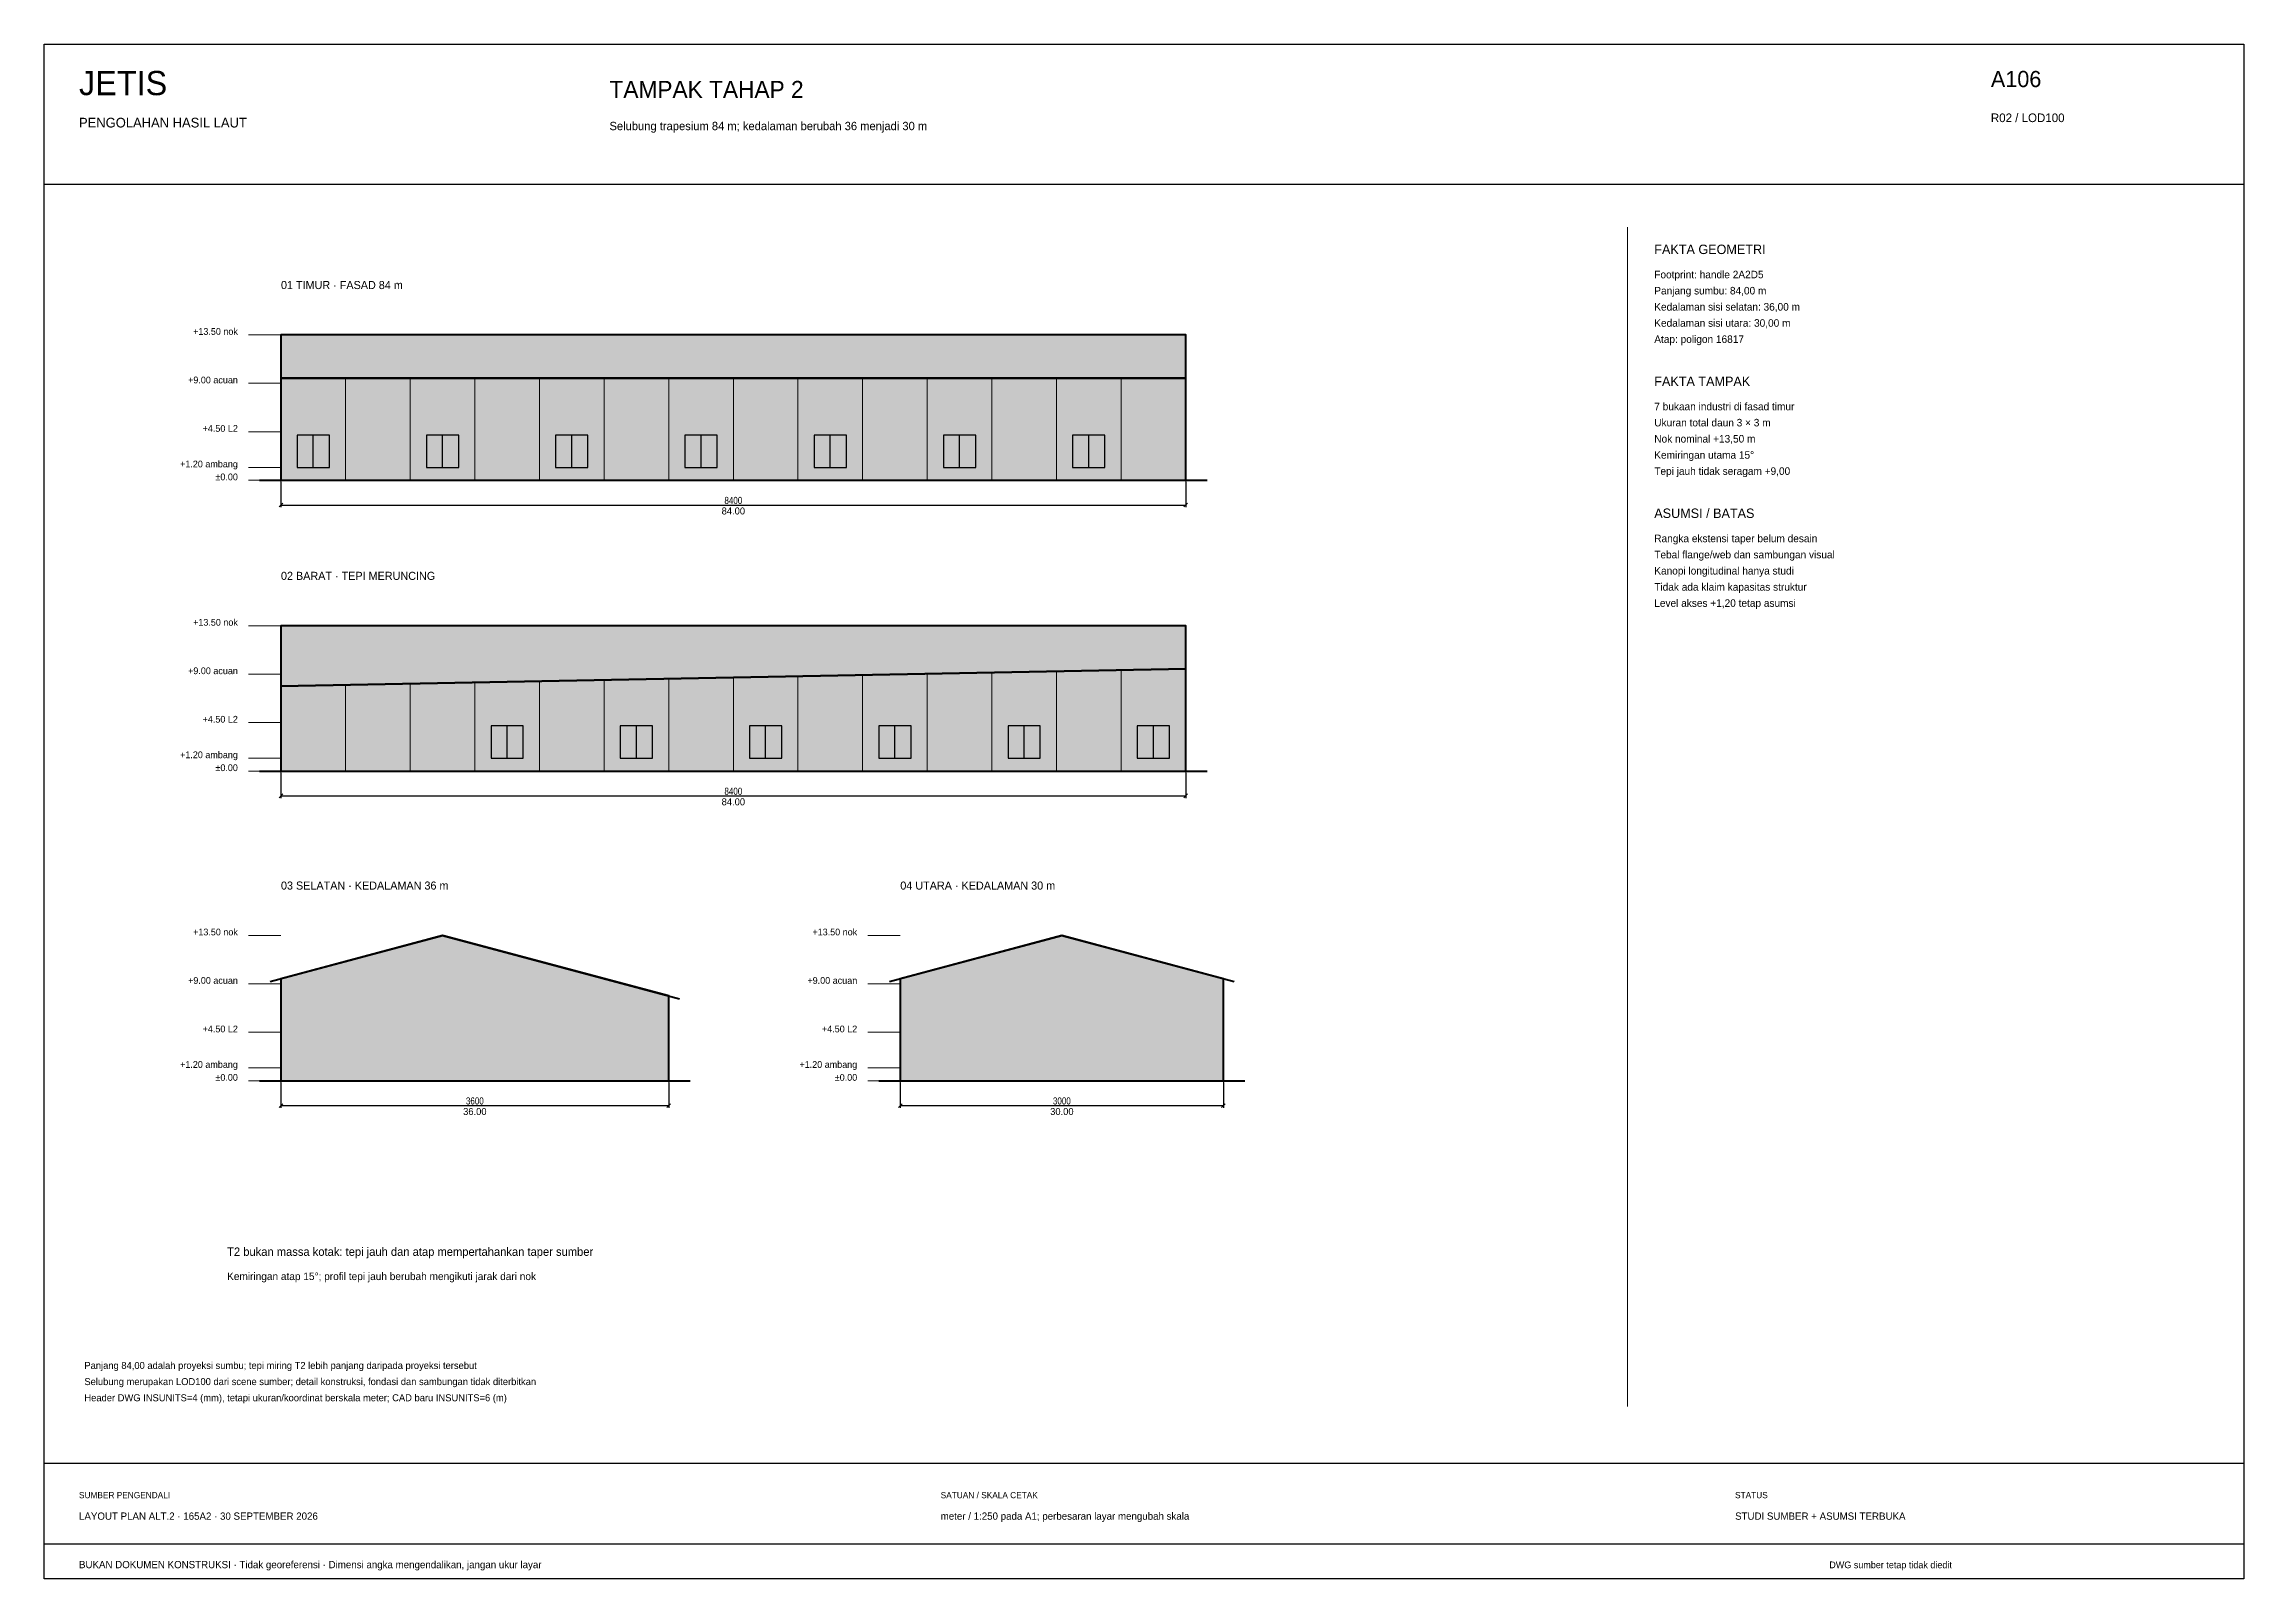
# Model space of a CAD drawing. Header units: metres. Extents: x -40 to 12011, y -1317 to 9636.
# Drawn here: x 585.5 to 789.8, y -879.2 to -736.8 of the extents above; entities that cross this region are included whole.
import ezdxf
from ezdxf.enums import TextEntityAlignment as Align

# ---------------------------------------------------------------- set-up
doc = ezdxf.new("R2010")
doc.units = ezdxf.units.M
for name, color, linetype, lineweight in [('DIMENSION', 8, 'Continuous', 18), ('GRID', 8, 'Continuous', 13), ('HATCH', 8, 'Continuous', 13), ('NOTE', 7, 'Continuous', 15), ('OPENING', 4, 'Continuous', 30), ('ROOF', 4, 'Continuous', 40), ('SECTION', 7, 'Continuous', 60), ('TITLE', 7, 'Continuous', 30), ('WALL', 7, 'Continuous', 40)]:
    doc.layers.add(name, color=color, linetype=linetype, lineweight=lineweight)
doc.styles.add('OpenSansCondensed-Light', font='OpenSansCondensed-Light.ttf')
doc.dimstyles.new('EZDXF', dxfattribs={"dimtxt": 0.25, "dimasz": 0.175, "dimexe": 0.375, "dimexo": 0.125, "dimgap": 0.1, "dimtad": 1, "dimlfac": 100, "dimzin": 12, "dimdsep": 46, "dimtxsty": 'OpenSansCondensed-Light', "dimblk": 'ARCHTICK', "dimcen": 2.5, "dimazin": 3, "dimtfac": 0.5, "dimtmove": 2, "dimatfit": 3})

msp = doc.modelspace()

# ---------------------------------------------------------------- texts
at = {"layer": 'DIMENSION'}
for s, p in [('84.00', (649.5, -780.1)), ('84.00', (649.5, -807.1)), ('36.00', (625.5, -835.85)), ('30.00', (680, -835.85))]:
    msp.add_text(s, height=0.65, dxfattribs=at).set_placement(p, align=Align.MIDDLE_CENTER)
at = {"layer": 'NOTE'}
for s, p in [('+13.50 nok', (603.5, -763.75)), ('+9.00 acuan', (603.5, -768.25)), ('+4.50 L2', (603.5, -772.75)), ('+1.20 ambang', (603.5, -776.05)), ('±0.00', (603.5, -777.25)), ('+13.50 nok', (603.5, -790.75)), ('+9.00 acuan', (603.5, -795.25)), ('+4.50 L2', (603.5, -799.75)), ('+1.20 ambang', (603.5, -803.05)), ('±0.00', (603.5, -804.25)), ('+13.50 nok', (603.5, -819.5)), ('+13.50 nok', (661, -819.5)), ('+9.00 acuan', (603.5, -824)), ('+9.00 acuan', (661, -824)), ('+4.50 L2', (603.5, -828.5)), ('+4.50 L2', (661, -828.5)), ('+1.20 ambang', (603.5, -831.8)), ('+1.20 ambang', (661, -831.8)), ('±0.00', (603.5, -833)), ('±0.00', (661, -833))]:
    msp.add_text(s, height=0.625, dxfattribs=at).set_placement(p, align=Align.RIGHT)
at = {"layer": 'TITLE'}
for s, height, p in [('JETIS', 2.25, (588.75, -741.5)), ('A106', 1.5, (766.25, -740.75)), ('TAMPAK TAHAP 2', 1.575, (638, -741.75)), ('R02 / LOD100', 0.8, (766.25, -744)), ('PENGOLAHAN HASIL LAUT', 0.9, (588.75, -744.5)), ('Selubung trapesium 84 m; kedalaman berubah 36 menjadi 30 m', 0.775, (638, -744.75)), ('FAKTA GEOMETRI', 0.875, (735, -756.25)), ('Footprint: handle 2A2D5', 0.7, (735, -758.5)), ('01 TIMUR · FASAD 84 m', 0.75, (607.5, -759.5)), ('Panjang sumbu: 84,00 m', 0.7, (735, -760)), ('Kedalaman sisi selatan: 36,00 m', 0.7, (735, -761.5)), ('Atap: poligon 16817', 0.7, (735, -764.5)), ('Kedalaman sisi utara: 30,00 m', 0.7, (735, -763)), ('FAKTA TAMPAK', 0.875, (735, -768.5)), ('7 bukaan industri di fasad timur', 0.7, (735, -770.75)), ('Ukuran total daun 3 × 3 m', 0.7, (735, -772.25)), ('Nok nominal +13,50 m', 0.7, (735, -773.75)), ('Tepi jauh tidak seragam +9,00', 0.7, (735, -776.75)), ('Kemiringan utama 15°', 0.7, (735, -775.25)), ('ASUMSI / BATAS', 0.875, (735, -780.75)), ('Rangka ekstensi taper belum desain', 0.7, (735, -783)), ('Tebal flange/web dan sambungan visual', 0.7, (735, -784.5)), ('02 BARAT · TEPI MERUNCING', 0.75, (607.5, -786.5)), ('Kanopi longitudinal hanya studi', 0.7, (735, -786)), ('Tidak ada klaim kapasitas struktur', 0.7, (735, -787.5)), ('Level akses +1,20 tetap asumsi', 0.7, (735, -789)), ('03 SELATAN · KEDALAMAN 36 m', 0.75, (607.5, -815.25)), ('04 UTARA · KEDALAMAN 30 m', 0.75, (665, -815.25)), ('T2 bukan massa kotak: tepi jauh dan atap mempertahankan taper sumber', 0.775, (602.5, -849.25)), ('Kemiringan atap 15°; profil tepi jauh berubah mengikuti jarak dari nok', 0.7, (602.5, -851.5)), ('Panjang 84,00 adalah proyeksi sumbu; tepi miring T2 lebih panjang daripada proyeksi tersebut', 0.65, (589.25, -859.75)), ('Selubung merupakan LOD100 dari scene sumber; detail konstruksi, fondasi dan sambungan tidak diterbitkan', 0.65, (589.25, -861.25)), ('Header DWG INSUNITS=4 (mm), tetapi ukuran/koordinat berskala meter; CAD baru INSUNITS=6 (m)', 0.65, (589.25, -862.75)), ('SUMBER PENGENDALI', 0.575, (588.75, -871.75)), ('SATUAN / SKALA CETAK', 0.575, (668.75, -871.75)), ('STATUS', 0.575, (742.5, -871.75)), ('LAYOUT PLAN ALT.2 · 165A2 · 30 SEPTEMBER 2026', 0.675, (588.75, -873.75)), ('meter / 1:250 pada A1; perbesaran layar mengubah skala', 0.675, (668.75, -873.75)), ('STUDI SUMBER + ASUMSI TERBUKA', 0.675, (742.5, -873.75)), ('BUKAN DOKUMEN KONSTRUKSI · Tidak georeferensi · Dimensi angka mengendalikan, jangan ukur layar', 0.675, (588.75, -878.25)), ('DWG sumber tetap tidak diedit', 0.625, (751.25, -878.25))]:
    msp.add_text(s, height=height, dxfattribs=at).set_placement(p)

# ---------------------------------------------------------------- blocks, each defined once
blk = doc.blocks.new('_ARCHTICK')
at = {"color": 0, "linetype": 'BYBLOCK', "const_width": 0.15}
blk.add_lwpolyline([(-0.5, -0.5), (0.5, 0.5)], dxfattribs=at)

# ---------------------------------------------------------------- dimensions: what is measured, and where the dimension line sits
at = {"layer": 'DIMENSION'}
for base, p1, p2 in [((607.5, -779.55), (607.5, -777.25), (691.5, -777.25)), ((607.5, -806.55), (607.5, -804.25), (691.5, -804.25)), ((607.5, -835.3), (607.5, -833), (643.5, -833)), ((665, -835.3), (665, -833), (695, -833))]:
    msp.add_linear_dim(base=base, p1=p1, p2=p2, dimstyle='EZDXF', override={"dimtxt": 0.65, "dimasz": 0.2, "dimexe": 0.2, "dimexo": 0.15, "dimtad": 1, "dimdec": 2, "dimclrd": 8, "dimclre": 8, "dimclrt": 8}, dxfattribs=at).render()

# ---------------------------------------------------------------- hatches: boundary and pattern name
at = {"layer": 'HATCH'}
for color, points in [(254, [(607.5, -767.76924), (691.5, -767.76924), (691.5, -763.75), (607.5, -763.75)]), (254, [(607.5, -777.25), (691.5, -777.25), (691.5, -767.76924), (607.5, -767.76924)]), (7, [(609, -776.05), (612, -776.05), (612, -773.05), (609, -773.05)]), (7, [(621, -776.05), (624, -776.05), (624, -773.05), (621, -773.05)]), (7, [(633, -776.05), (636, -776.05), (636, -773.05), (633, -773.05)]), (7, [(645, -776.05), (648, -776.05), (648, -773.05), (645, -773.05)]), (7, [(657, -776.05), (660, -776.05), (660, -773.05), (657, -773.05)]), (7, [(669, -776.05), (672, -776.05), (672, -773.05), (669, -773.05)]), (7, [(681, -776.05), (684, -776.05), (684, -773.05), (681, -773.05)]), (254, [(607.5, -796.37693), (691.5, -794.76924), (691.5, -790.75), (607.5, -790.75)]), (254, [(607.5, -804.25), (691.5, -804.25), (691.5, -794.76924), (607.5, -796.37693)]), (7, [(627, -803.05), (630, -803.05), (630, -800.05), (627, -800.05)]), (7, [(639, -803.05), (642, -803.05), (642, -800.05), (639, -800.05)]), (7, [(651, -803.05), (654, -803.05), (654, -800.05), (651, -800.05)]), (7, [(663, -803.05), (666, -803.05), (666, -800.05), (663, -800.05)]), (7, [(675, -803.05), (678, -803.05), (678, -800.05), (675, -800.05)]), (7, [(687, -803.05), (690, -803.05), (690, -800.05), (687, -800.05)]), (254, [(607.5, -833), (643.5, -833), (643.5, -825.12693), (622.5, -819.5), (607.5, -823.51924)]), (254, [(665, -833), (695, -833), (695, -823.51924), (680, -819.5), (665, -823.51924)])]:
    msp.add_hatch(color=color, dxfattribs=at).paths.add_polyline_path(points)

# ---------------------------------------------------------------- linework, layer by layer
at = {"layer": 'DIMENSION', "linetype": 'CONTINUOUS'}
for p, q in [((607.5, -763.75), (604.5, -763.75)), ((607.5, -768.25), (604.5, -768.25)), ((607.5, -772.75), (604.5, -772.75)), ((607.5, -776.05), (604.5, -776.05)), ((607.5, -777.25), (604.5, -777.25)), ((607.5, -777.25), (607.5, -779.55)), ((691.5, -777.25), (691.5, -779.55)), ((607.325, -779.725), (607.675, -779.375)), ((607.5, -779.55), (691.5, -779.55)), ((691.325, -779.725), (691.675, -779.375)), ((607.5, -790.75), (604.5, -790.75)), ((607.5, -795.25), (604.5, -795.25)), ((607.5, -799.75), (604.5, -799.75)), ((607.5, -803.05), (604.5, -803.05)), ((607.5, -804.25), (604.5, -804.25)), ((607.5, -804.25), (607.5, -806.55)), ((691.5, -804.25), (691.5, -806.55)), ((607.325, -806.725), (607.675, -806.375)), ((607.5, -806.55), (691.5, -806.55)), ((691.325, -806.725), (691.675, -806.375)), ((607.5, -819.5), (604.5, -819.5)), ((665, -819.5), (662, -819.5)), ((607.5, -824), (604.5, -824)), ((665, -824), (662, -824)), ((607.5, -828.5), (604.5, -828.5)), ((665, -828.5), (662, -828.5)), ((607.5, -831.8), (604.5, -831.8)), ((607.5, -833), (604.5, -833)), ((607.5, -833), (607.5, -835.3)), ((643.5, -833), (643.5, -835.3)), ((665, -831.8), (662, -831.8)), ((665, -833), (662, -833)), ((665, -833), (665, -835.3)), ((695, -833), (695, -835.3)), ((607.325, -835.475), (607.675, -835.125)), ((607.5, -835.3), (643.5, -835.3)), ((643.325, -835.475), (643.675, -835.125)), ((664.825, -835.475), (665.175, -835.125)), ((665, -835.3), (695, -835.3)), ((694.825, -835.475), (695.175, -835.125))]:
    msp.add_line(p, q, dxfattribs=at)
at = {"layer": 'GRID'}
msp.add_line((732.5, -753.75), (732.5, -863.25), dxfattribs=at)
at = {"layer": 'GRID', "linetype": 'CONTINUOUS'}
for p, q in [((607.5, -777.25), (607.5, -767.76924)), ((613.5, -777.25), (613.5, -767.76924)), ((619.5, -777.25), (619.5, -767.76924)), ((625.5, -777.25), (625.5, -767.76924)), ((631.5, -777.25), (631.5, -767.76924)), ((637.5, -777.25), (637.5, -767.76924)), ((643.5, -777.25), (643.5, -767.76924)), ((649.5, -777.25), (649.5, -767.76924)), ((655.5, -777.25), (655.5, -767.76924)), ((661.5, -777.25), (661.5, -767.76924)), ((667.5, -777.25), (667.5, -767.76924)), ((673.5, -777.25), (673.5, -767.76924)), ((679.5, -777.25), (679.5, -767.76924)), ((685.5, -777.25), (685.5, -767.76924)), ((691.5, -777.25), (691.5, -767.76924)), ((607.5, -804.25), (607.5, -796.37693)), ((613.5, -804.25), (613.5, -796.2621)), ((619.5, -804.25), (619.5, -796.14726)), ((625.5, -804.25), (625.5, -796.03243)), ((631.5, -804.25), (631.5, -795.91759)), ((637.5, -804.25), (637.5, -795.80276)), ((643.5, -804.25), (643.5, -795.68792)), ((649.5, -804.25), (649.5, -795.57309)), ((655.5, -804.25), (655.5, -795.45825)), ((661.5, -804.25), (661.5, -795.34341)), ((667.5, -804.25), (667.5, -795.22858)), ((673.5, -804.25), (673.5, -795.11374)), ((679.5, -804.25), (679.5, -794.99891)), ((685.5, -804.25), (685.5, -794.88407)), ((691.5, -804.25), (691.5, -794.76924))]:
    msp.add_line(p, q, dxfattribs=at)
at = {"layer": 'OPENING', "linetype": 'CONTINUOUS'}
for p, q in [((610.5, -776.05), (610.5, -773.05)), ((622.5, -776.05), (622.5, -773.05)), ((634.5, -776.05), (634.5, -773.05)), ((646.5, -776.05), (646.5, -773.05)), ((658.5, -776.05), (658.5, -773.05)), ((670.5, -776.05), (670.5, -773.05)), ((682.5, -776.05), (682.5, -773.05)), ((628.5, -803.05), (628.5, -800.05)), ((640.5, -803.05), (640.5, -800.05)), ((652.5, -803.05), (652.5, -800.05)), ((664.5, -803.05), (664.5, -800.05)), ((676.5, -803.05), (676.5, -800.05)), ((688.5, -803.05), (688.5, -800.05))]:
    msp.add_line(p, q, dxfattribs=at)
for points in [[(609, -776.05), (612, -776.05), (612, -773.05), (609, -773.05)], [(621, -776.05), (624, -776.05), (624, -773.05), (621, -773.05)], [(633, -776.05), (636, -776.05), (636, -773.05), (633, -773.05)], [(645, -776.05), (648, -776.05), (648, -773.05), (645, -773.05)], [(657, -776.05), (660, -776.05), (660, -773.05), (657, -773.05)], [(669, -776.05), (672, -776.05), (672, -773.05), (669, -773.05)], [(681, -776.05), (684, -776.05), (684, -773.05), (681, -773.05)], [(627, -803.05), (630, -803.05), (630, -800.05), (627, -800.05)], [(639, -803.05), (642, -803.05), (642, -800.05), (639, -800.05)], [(651, -803.05), (654, -803.05), (654, -800.05), (651, -800.05)], [(663, -803.05), (666, -803.05), (666, -800.05), (663, -800.05)], [(675, -803.05), (678, -803.05), (678, -800.05), (675, -800.05)], [(687, -803.05), (690, -803.05), (690, -800.05), (687, -800.05)]]:
    msp.add_lwpolyline(points, close=True, dxfattribs=at)
at = {"layer": 'ROOF', "linetype": 'CONTINUOUS'}
for points in [[(607.5, -767.76924), (691.5, -767.76924), (691.5, -763.75), (607.5, -763.75)], [(607.5, -796.37693), (691.5, -794.76924), (691.5, -790.75), (607.5, -790.75)]]:
    msp.add_lwpolyline(points, close=True, dxfattribs=at)
for points in [[(606.5, -823.78719), (622.5, -819.5), (644.5, -825.39488)], [(664, -823.78719), (680, -819.5), (696, -823.78719)]]:
    msp.add_lwpolyline(points, dxfattribs=at)
at = {"layer": 'SECTION', "linetype": 'CONTINUOUS'}
for p, q in [((605.5, -777.25), (693.5, -777.25)), ((605.5, -804.25), (693.5, -804.25)), ((605.5, -833), (645.5, -833)), ((663, -833), (697, -833))]:
    msp.add_line(p, q, dxfattribs=at)
at = {"layer": 'TITLE'}
for p, q in [((585.5, -736.75), (789.75, -736.75)), ((585.5, -879.25), (585.5, -736.75)), ((789.75, -736.75), (789.75, -879.25)), ((585.5, -749.75), (789.75, -749.75)), ((585.5, -868.5), (789.75, -868.5)), ((585.5, -876), (789.75, -876)), ((789.75, -879.25), (585.5, -879.25))]:
    msp.add_line(p, q, dxfattribs=at)
at = {"layer": 'WALL', "linetype": 'CONTINUOUS'}
for points in [[(607.5, -777.25), (691.5, -777.25), (691.5, -767.76924), (607.5, -767.76924)], [(607.5, -804.25), (691.5, -804.25), (691.5, -794.76924), (607.5, -796.37693)], [(607.5, -833), (643.5, -833), (643.5, -825.12693), (622.5, -819.5), (607.5, -823.51924)], [(665, -833), (695, -833), (695, -823.51924), (680, -819.5), (665, -823.51924)]]:
    msp.add_lwpolyline(points, close=True, dxfattribs=at)

msp.set_redraw_order([(e.dxf.handle, doc.entitydb.next_handle()) for e in msp.query("TEXT MTEXT ATTDEF DIMENSION ARC_DIMENSION")])  # texts and dimensions are drawn at this point

doc.saveas('drawing.dxf')
